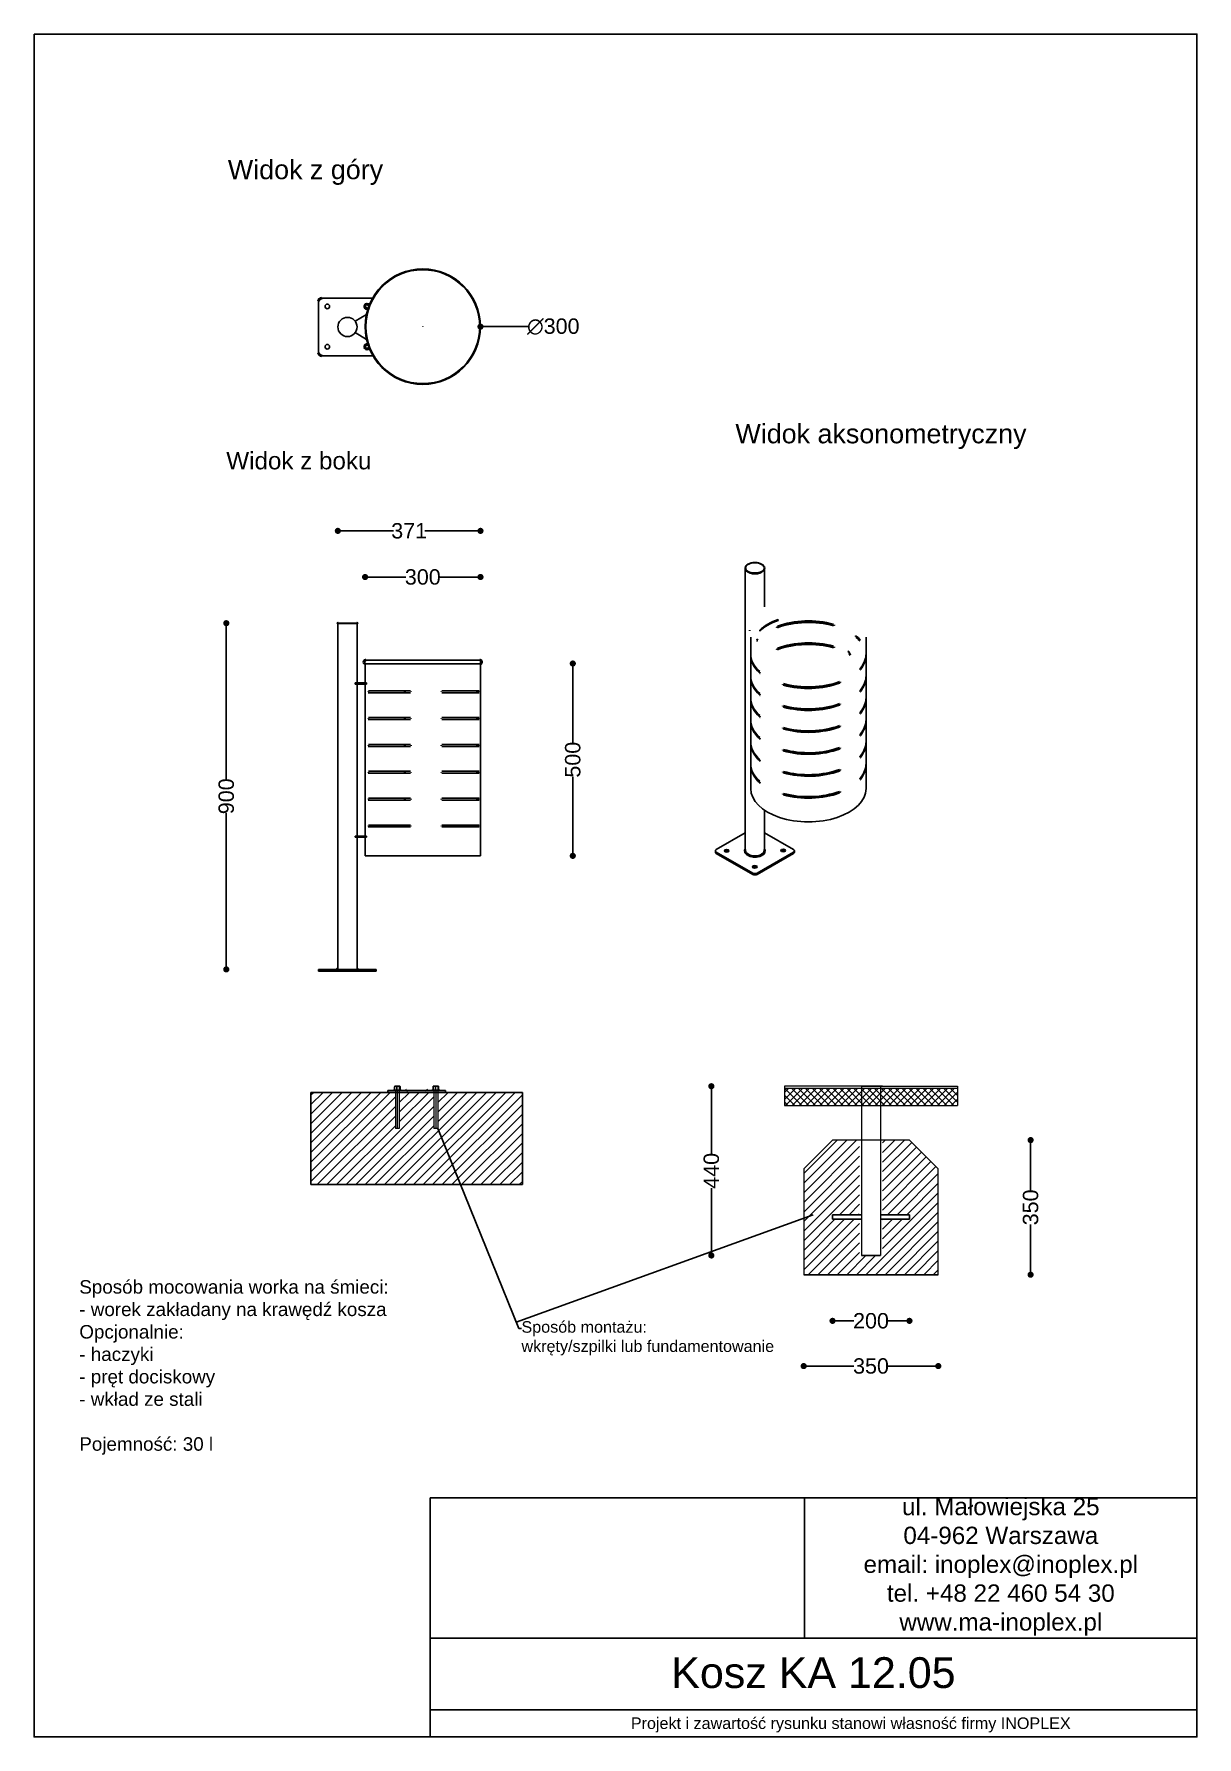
# Model space of a CAD drawing. Header units: millimetres. Extents: x -295 to 2728, y -773 to 3655.
import ezdxf
from ezdxf import colors
from ezdxf.entities.mleader import LeaderData, LeaderLine
from ezdxf.math import Vec2, Vec3

# ---------------------------------------------------------------- set-up
doc = ezdxf.new("R2010")
doc.units = ezdxf.units.MM
doc.header["$LTSCALE"] = 6
for name, color, linetype, lineweight in [('Krawędzie widoczneARTUR', 7, 'Continuous', 50), ('stal', 7, 'Continuous', 20), ('Widoczne krawędzie styczneARTUR', 7, 'Continuous', 35)]:
    doc.layers.add(name, color=color, linetype=linetype, lineweight=lineweight)
doc.styles.get("Standard").update_dxf_attribs({"font": 'arial.ttf'})
doc.dimstyles.get("Standard").update_dxf_attribs({"dimtxt": 0.18, "dimasz": 0.18, "dimexe": 0.18, "dimexo": 0.0625, "dimgap": 0.09, "dimtad": 0, "dimtih": 1, "dimtoh": 1, "dimdec": 4, "dimzin": 0, "dimdsep": 46, "dimtxsty": 'Standard', "dimcen": 0.09, "dimadec": 0, "dimazin": 0, "dimtfac": 1, "dimtdec": 4, "dimtofl": 0, "dimtmove": 0, "dimatfit": 3, "dimfxl": 0, "dimtolj": 1, "dimtzin": 0, "dimarcsym": 0})
picture_1 = doc.add_image_def('image1.png', size_in_pixel=(179, 67))

msp = doc.modelspace()

# ---------------------------------------------------------------- texts
for s, width, gutter_width, heights, insert, char_height, attachment_point in [('Widok z góry', 1167.306, 1, [0], (208.6, 3327.4), 50, 1), ('Widok aksonometryczny', 1167.306, 1, [0], (1528.2, 2640.7), 50, 1), ('Widok z boku', 965.971, 1, [0], (204.6, 2568), 45, 1), ('Sposób mocowania worka na śmieci:\\P- worek zakładany na krawędź kosza\\POpcjonalnie:\\P- haczyki\\P- pręt dociskowy\\P- wkład ze stali\\P\\PPojemność: 30 l', 848.155, 1, [0], (-177.6, 415), 35, 1), ('ul. Małowiejska 25\\P04-962 Warszawa\\Pemail: inoplex@inoplex.pl\\Ptel. +48 22 460 54 30\\Pwww.ma-inoplex.pl', 1019.877, 1, [432.7], (2218.2, -330.3), 45, 5), ('Kosz KA 12.05', 1993.625, 1, [0], (1731, -605.9), 80, 5), ('Projekt i zawartość rysunku stanowi własność firmy INOPLEX ', 1800.088, 12.5, [70.5], (1828.1, -741.4), 30, 5)]:
    msp.add_mtext_dynamic_manual_height_columns(s, width=width, gutter_width=gutter_width, heights=heights, dxfattribs=dict(insert=insert, char_height=char_height, attachment_point=attachment_point))

# ---------------------------------------------------------------- blocks, each defined once
blk = doc.blocks.new('_Dot')
at = {"color": 0, "linetype": 'ByBlock', "lineweight": -2}
blk.add_line((-0.5, 0), (-1, 0), dxfattribs=at)
at = {"color": 0, "linetype": 'ByBlock', "const_width": 0.5}
blk.add_lwpolyline([(-0.25, 0, 1), (0.25, 0, 1)], format="xyb", close=True, dxfattribs=at)
blk = doc.blocks.new('*D7')
at = {"color": 0, "lineweight": -2}
for p, q in [((204.6, 2107), (204.6, 1717.2)), ((204.6, 1239), (204.6, 1628.8))]:
    blk.add_line(p, q, dxfattribs=at)
at = {"layer": 'Defpoints', "color": 0}
for p in [(495.1, 2123), (204.6, 1223), (495.1, 1223)]:
    blk.add_point(p, dxfattribs=at)
at = {"color": 0, "lineweight": -2, "xscale": 16, "yscale": 16, "zscale": 16}
for p, rotation in [((204.6, 2123), 90), ((204.6, 1223), 270)]:
    blk.add_blockref('_Dot', p, dxfattribs=dict(at, rotation=rotation))
at = {"color": 0, "insert": (204.6, 1673), "char_height": 40, "attachment_point": 5, "rotation": 90}
blk.add_mtext('\\A1;900', dxfattribs=at)
blk = doc.blocks.new('*D8')
at = {"color": 0, "lineweight": -2}
for p, q in [((581.4, 2243), (671.2, 2243)), ((849.4, 2243), (759.6, 2243))]:
    blk.add_line(p, q, dxfattribs=at)
at = {"layer": 'Defpoints', "color": 0}
for p in [(865.4, 2243), (565.4, 2017.4), (865.4, 2017.4)]:
    blk.add_point(p, dxfattribs=at)
at = {"color": 0, "lineweight": -2, "xscale": 16, "yscale": 16, "zscale": 16, "rotation": 180}
blk.add_blockref('_Dot', (565.4, 2243), dxfattribs=at)
at = {"color": 0, "lineweight": -2, "xscale": 16, "yscale": 16, "zscale": 16}
blk.add_blockref('_Dot', (865.4, 2243), dxfattribs=at)
at = {"color": 0, "insert": (715.4, 2243), "char_height": 40, "attachment_point": 5}
blk.add_mtext('\\A1;300', dxfattribs=at)
blk = doc.blocks.new('*D9')
at = {"color": 0, "lineweight": -2}
for p, q in [((510.6, 2363), (639.6, 2363)), ((849.4, 2363), (720.4, 2363))]:
    blk.add_line(p, q, dxfattribs=at)
at = {"layer": 'Defpoints', "color": 0}
for p in [(865.4, 2363), (494.6, 2122), (865.4, 2017.4)]:
    blk.add_point(p, dxfattribs=at)
at = {"color": 0, "lineweight": -2, "xscale": 16, "yscale": 16, "zscale": 16, "rotation": 180}
blk.add_blockref('_Dot', (494.6, 2363), dxfattribs=at)
at = {"color": 0, "lineweight": -2, "xscale": 16, "yscale": 16, "zscale": 16}
blk.add_blockref('_Dot', (865.4, 2363), dxfattribs=at)
at = {"color": 0, "insert": (680, 2363), "char_height": 40, "attachment_point": 5}
blk.add_mtext('\\A1;371', dxfattribs=at)
blk = doc.blocks.new('*D10')
at = {"color": 0, "lineweight": -2}
for p, q in [((715.3, 2894), (715.5, 2894)), ((715.4, 2893.9), (715.4, 2894.1)), ((988.8, 2894), (881.4, 2894))]:
    blk.add_line(p, q, dxfattribs=at)
at = {"layer": 'Defpoints', "color": 0}
for p in [(565.4, 2894), (865.4, 2894)]:
    blk.add_point(p, dxfattribs=at)
at = {"color": 0, "lineweight": -2, "xscale": 16, "yscale": 16, "zscale": 16, "rotation": 180}
blk.add_blockref('_Dot', (865.4, 2894), dxfattribs=at)
at = {"color": 0, "insert": (1054.7, 2894), "char_height": 40, "attachment_point": 5}
blk.add_mtext('\\A1;∅300', dxfattribs=at)
blk = doc.blocks.new('*D15')
at = {"color": 0, "lineweight": -2}
for p, q in [((1721.7, 191.7), (1836.5, 191.7)), ((2039.7, 191.7), (1924.9, 191.7))]:
    blk.add_line(p, q, dxfattribs=at)
at = {"layer": 'Defpoints', "color": 0}
for p in [(1705.7, 429.2), (2055.7, 429.2), (2055.7, 191.7)]:
    blk.add_point(p, dxfattribs=at)
at = {"color": 0, "lineweight": -2, "xscale": 16, "yscale": 16, "zscale": 16, "rotation": 180}
blk.add_blockref('_Dot', (1705.7, 191.7), dxfattribs=at)
at = {"color": 0, "lineweight": -2, "xscale": 16, "yscale": 16, "zscale": 16}
blk.add_blockref('_Dot', (2055.7, 191.7), dxfattribs=at)
at = {"color": 0, "lineweight": 15, "insert": (1880.7, 191.7), "char_height": 40, "attachment_point": 5}
blk.add_mtext('\\A1;350', dxfattribs=at)
blk = doc.blocks.new('*D16')
at = {"color": 0, "lineweight": -2}
for p, q in [((2295.7, 763.2), (2295.7, 648.4)), ((2295.7, 445.2), (2295.7, 560))]:
    blk.add_line(p, q, dxfattribs=at)
at = {"layer": 'Defpoints', "color": 0}
for p in [(2295.7, 779.2), (2295.7, 779.2), (2055.7, 429.2)]:
    blk.add_point(p, dxfattribs=at)
at = {"color": 0, "lineweight": -2, "xscale": 16, "yscale": 16, "zscale": 16}
for p, rotation in [((2295.7, 779.2), 90), ((2295.7, 429.2), 270)]:
    blk.add_blockref('_Dot', p, dxfattribs=dict(at, rotation=rotation))
at = {"color": 0, "lineweight": 15, "insert": (2295.7, 604.2), "char_height": 40, "attachment_point": 5, "rotation": 90}
blk.add_mtext('\\A1;350', dxfattribs=at)
blk = doc.blocks.new('*D18')
at = {"color": 0, "lineweight": -2}
for p, q in [((1465.7, 903.2), (1465.7, 744.2)), ((1465.7, 495.2), (1465.7, 654.2))]:
    blk.add_line(p, q, dxfattribs=at)
at = {"layer": 'Defpoints', "color": 0}
for p in [(1905.7, 919.2), (1465.7, 479.2), (1903.2, 479.2)]:
    blk.add_point(p, dxfattribs=at)
at = {"color": 0, "lineweight": -2, "xscale": 16, "yscale": 16, "zscale": 16}
for p, rotation in [((1465.7, 919.2), 90), ((1465.7, 479.2), 270)]:
    blk.add_blockref('_Dot', p, dxfattribs=dict(at, rotation=rotation))
at = {"color": 0, "lineweight": 15, "insert": (1465.7, 699.2), "char_height": 40, "attachment_point": 5, "rotation": 90}
blk.add_mtext('\\A1;440', dxfattribs=at)
blk = doc.blocks.new('*D20')
at = {"color": 0, "lineweight": -2}
for p, q in [((1105.4, 2002.1), (1105.4, 1812.3)), ((1105.4, 1534.1), (1105.4, 1723.9))]:
    blk.add_line(p, q, dxfattribs=at)
at = {"layer": 'Defpoints', "color": 0}
for p in [(715.4, 2018.1), (1105.4, 2018.1), (715.4, 1518.1)]:
    blk.add_point(p, dxfattribs=at)
at = {"color": 0, "lineweight": -2, "xscale": 16, "yscale": 16, "zscale": 16}
for p, rotation in [((1105.4, 2018.1), 90), ((1105.4, 1518.1), 270)]:
    blk.add_blockref('_Dot', p, dxfattribs=dict(at, rotation=rotation))
at = {"color": 0, "insert": (1105.4, 1768.1), "char_height": 40, "attachment_point": 5, "rotation": 90}
blk.add_mtext('\\A1;500', dxfattribs=at)
blk = doc.blocks.new('*D21')
at = {"color": 0, "lineweight": -2}
for p, q in [((1796.7, 309.2), (1836.2, 309.2)), ((1964.7, 309.2), (1925.3, 309.2))]:
    blk.add_line(p, q, dxfattribs=at)
at = {"layer": 'Defpoints', "color": 0}
for p in [(1780.7, 573.2), (1980.7, 573.2), (1980.7, 309.2)]:
    blk.add_point(p, dxfattribs=at)
at = {"color": 0, "lineweight": -2, "xscale": 16, "yscale": 16, "zscale": 16, "rotation": 180}
blk.add_blockref('_Dot', (1780.7, 309.2), dxfattribs=at)
at = {"color": 0, "lineweight": -2, "xscale": 16, "yscale": 16, "zscale": 16}
blk.add_blockref('_Dot', (1980.7, 309.2), dxfattribs=at)
at = {"color": 0, "insert": (1880.7, 309.2), "char_height": 40, "attachment_point": 5}
blk.add_mtext('\\A1;200', dxfattribs=at)

# ---------------------------------------------------------------- dimensions: what is measured, and where the dimension line sits
dim = msp.add_diameter_dim_2p(p1=(565.4, 2894), p2=(865.4, 2894), dimstyle='Standard', override={"dimtxt": 40, "dimasz": 16, "dimtih": 0, "dimtoh": 0, "dimdec": 0, "dimblk": 'Dot', "dimse1": 1, "dimse2": 1, "dimtdec": 0})
dim.commit()
dim.dimension.update_dxf_attribs({"geometry": '*D10', "text_midpoint": (1054.7, 2894), "dimtype": 163})
for base, p1, p2, picture, middle in [((865.4, 2363), (494.6, 2122), (865.4, 2017.4), '*D9', (680, 2363)), ((865.4, 2243), (565.4, 2017.4), (865.4, 2017.4), '*D8', (715.4, 2243)), ((1980.7, 309.2), (1780.7, 573.2), (1980.7, 573.2), '*D21', (1880.7, 309.2))]:
    dim = msp.add_linear_dim(base=base, p1=p1, p2=p2, dimstyle='Standard', override={"dimtxt": 40, "dimasz": 16, "dimtih": 0, "dimtoh": 0, "dimdec": 0, "dimblk": 'Dot', "dimse1": 1, "dimse2": 1, "dimtdec": 0})
    dim.commit()
    dim.dimension.update_dxf_attribs({"geometry": picture, "text_midpoint": middle})
for base, p1, p2, picture, middle in [((204.6, 1223), (495.1, 2123), (495.1, 1223), '*D7', (204.6, 1673)), ((1105.4, 2018.1), (715.4, 1518.1), (715.4, 2018.1), '*D20', (1105.4, 1768.1))]:
    dim = msp.add_linear_dim(base=base, p1=p1, p2=p2, angle=90, dimstyle='Standard', override={"dimtxt": 40, "dimasz": 16, "dimtih": 0, "dimtoh": 0, "dimdec": 0, "dimblk": 'Dot', "dimse1": 1, "dimse2": 1, "dimtdec": 0})
    dim.commit()
    dim.dimension.update_dxf_attribs({"geometry": picture, "text_midpoint": middle})
at = {"lineweight": 15}
for base, p1, p2, picture, middle in [((1465.7, 479.2), (1905.7, 919.2), (1903.2, 479.2), '*D18', (1465.7, 699.2)), ((2295.7, 779.2), (2055.7, 429.2), (2295.7, 779.2), '*D16', (2295.7, 604.2))]:
    dim = msp.add_linear_dim(base=base, p1=p1, p2=p2, angle=90, dimstyle='Standard', override={"dimtxt": 40, "dimasz": 16, "dimtih": 0, "dimtoh": 0, "dimdec": 0, "dimblk": 'Dot', "dimse1": 1, "dimse2": 1, "dimtdec": 0}, dxfattribs=at)
    dim.commit()
    dim.dimension.update_dxf_attribs({"geometry": picture, "text_midpoint": middle})
dim = msp.add_linear_dim(base=(2055.7, 191.7), p1=(1705.7, 429.2), p2=(2055.7, 429.2), dimstyle='Standard', override={"dimtxt": 40, "dimasz": 16, "dimtih": 0, "dimtoh": 0, "dimdec": 0, "dimblk": 'Dot', "dimse1": 1, "dimse2": 1, "dimtdec": 0}, dxfattribs=at)
dim.commit()
dim.dimension.update_dxf_attribs({"geometry": '*D15', "text_midpoint": (1880.7, 191.7)})

# ---------------------------------------------------------------- hatches: boundary and pattern name
h = msp.add_hatch()
h.set_pattern_fill('JIS_WOOD', color=0, scale=25)
h.set_pattern_definition([(45, (365.14, 187.436), (-12.5, 12.5), [])])
h.paths.add_polyline_path([(424.3, 903.3), (424.3, 663.3), (974.3, 663.3), (974.3, 903.3), (774.3, 903.3), (769.3, 903.3), (754.5, 903.3), (754.5, 809.2), (744.2, 809.2), (744.2, 903.3), (654.3, 903.3), (654.3, 809.2), (644.1, 809.2), (644.1, 903.3), (629.3, 903.3), (624.3, 903.3)])
at = {"lineweight": 9}
h = msp.add_hatch(dxfattribs=at)
h.set_pattern_fill('ANSI37', color=256, scale=4)
h.set_pattern_definition([(45, (-233.35, -1237.744), (-8.980256, 8.980256), []), (135, (-233.35, -1237.744), (-8.980256, -8.980256), [])])
h.paths.add_polyline_path([(1855.7, 914.2), (1655.7, 914.2), (1655.7, 869.2), (1855.7, 869.2)])
h.paths.add_polyline_path([(1905.7, 914.2), (1855.7, 914.2), (1855.7, 869.2), (1905.7, 869.2)])
h.paths.add_polyline_path([(2105.7, 914.2), (1905.7, 914.2), (1905.7, 869.2), (2105.7, 869.2)])
h = msp.add_hatch(dxfattribs=at)
h.set_pattern_fill('JIS_WOOD', color=256, scale=25)
h.set_pattern_definition([(45, (-15138.263, -11651.769), (-12.5, 12.5), [])])
h.paths.add_polyline_path([(1850.7, 779.2), (1780.7, 779.2), (1705.7, 704.2), (1705.7, 429.2), (1905.7, 429.2), (2055.7, 429.2), (2055.7, 704.2), (1980.7, 779.2), (1910.7, 779.2), (1910.7, 585.2), (1980.7, 585.2), (1980.7, 573.2), (1910.7, 573.2), (1910.7, 479.2), (1850.7, 479.2), (1850.7, 573.2), (1780.7, 573.2), (1780.7, 585.2), (1850.7, 585.2)])

# ---------------------------------------------------------------- linework, layer by layer
for p, q in [((539.8, 1967.8), (539.8, 1964.8)), ((539.8, 1569.6), (539.8, 1566.6)), ((624.3, 903.3), (424.3, 903.3)), ((424.3, 903.3), (424.3, 663.3)), ((774.3, 903.3), (974.3, 903.3)), ((974.3, 903.3), (974.3, 663.3)), ((424.3, 663.3), (974.3, 663.3)), ((974.3, 663.3), (734.3, 663.3)), ((1730.7, 585.2), (957.9, 306)), ((1855.7, 479.2), (1905.7, 479.2)), ((1705.7, 429.2), (2055.7, 429.2)), ((734.2, -515.4), (734.2, -150.9)), ((928, -150.9), (2728.1, -150.9)), ((2728.1, -150.9), (2728.1, -515.4)), ((734.2, -515.4), (734.2, -772.6)), ((2728.1, -515.4), (928, -515.4)), ((2727.9, -702.1), (734.2, -702.1))]:
    msp.add_line(p, q)
for p, q in [((1855.7, 919.2), (1655.7, 919.2)), ((1655.7, 919.2), (1655.7, 869.2)), ((1655.7, 919.2), (1655.7, 914.2)), ((1655.7, 914.2), (2105.7, 914.2)), ((1910.7, 919.2), (1850.7, 919.2)), ((1905.7, 919.2), (1855.7, 919.2)), ((1855.7, 919.2), (1905.7, 919.2)), ((1855.7, 919.2), (1855.7, 479.2)), ((1905.7, 919.2), (2105.7, 919.2)), ((1905.7, 919.2), (1905.7, 479.2)), ((2105.7, 919.2), (2105.7, 869.2)), ((1655.7, 869.2), (2105.7, 869.2)), ((1705.7, 704.2), (1780.7, 779.2)), ((1980.7, 779.2), (1780.7, 779.2)), ((2055.7, 704.2), (1980.7, 779.2)), ((1705.7, 704.2), (1705.7, 429.2)), ((2055.7, 429.2), (2055.7, 704.2))]:
    msp.add_line(p, q, dxfattribs=at)
msp.add_lwpolyline([(-295.2, 3654.7), (2728.1, 3654.7), (2728.1, -772.6), (-295.2, -772.6)], close=True)
at = {"layer": 'Krawędzie widoczneARTUR', "lineweight": 25}
for p, q in [((452.6, 2968.2), (585.1, 2968.2)), ((444.6, 2826.2), (444.6, 2960.2)), ((539.8, 2908), (568.8, 2925.8)), ((569.2, 2860.4), (539.8, 2878.5)), ((452.6, 2818.2), (586, 2818.2)), ((1553.9, 2266.4), (1553.9, 2266)), ((1553.9, 2266), (1553.9, 1532.5)), ((1603.9, 2266.4), (1603.9, 2266)), ((1603.9, 2266), (1603.9, 2165.2)), ((1639.4, 2132.8), (1639.4, 2130.3)), ((494.6, 2122.5), (494.6, 2122)), ((544.6, 2122), (494.6, 2122)), ((544.6, 2122), (494.6, 2122)), ((494.6, 2122), (494.6, 1224.8)), ((544.1, 2123), (495.1, 2123)), ((544.6, 2122.5), (544.6, 2122)), ((544.6, 2122), (544.6, 1967.8)), ((1567.9, 2086.9), (1567.9, 2043.8)), ((1586.1, 2080.8), (1586.1, 2080)), ((1591.5, 2104.8), (1591.5, 2102.3)), ((1635.4, 2112.9), (1635.4, 2112.1)), ((1785, 2118.7), (1785, 2118.6)), ((1785.2, 2118.1), (1785.2, 2117.2)), ((1840.8, 2089.7), (1840.8, 2088.8)), ((1843.1, 2089.2), (1843.1, 2088.9)), ((1867.9, 2086.9), (1867.9, 2043.8)), ((1567.9, 2039.7), (1567.9, 1986.7)), ((1635.4, 2055.8), (1635.4, 2055)), ((1785, 2061.6), (1785, 2061.5)), ((1785.2, 2061), (1785.2, 2060.2)), ((1867.9, 2039.7), (1867.9, 1986.7)), ((865.4, 2017.4), (565.4, 2017.4)), ((565.4, 2017.4), (565.4, 1967.8)), ((567.4, 2027), (863.4, 2027)), ((865.4, 2017.4), (865.4, 1518.1)), ((1592.8, 1994.5), (1592.8, 1993.7)), ((1852.1, 2003.5), (1852.1, 2002.7)), ((569.2, 1967.8), (539.8, 1967.8)), ((569.2, 1964.8), (539.8, 1964.8)), ((544.6, 1964.8), (544.6, 1569.6)), ((565.4, 1964.8), (565.4, 1569.6)), ((569.2, 1967.8), (569.2, 1964.8)), ((569.2, 1967.8), (569.2, 1964.8)), ((1567.9, 1982.6), (1567.9, 1929.6)), ((1650.9, 1964.9), (1650.9, 1964.1)), ((1800.5, 1970.6), (1800.5, 1970.6)), ((1800.6, 1970.1), (1800.6, 1969.2)), ((1867.9, 1982.6), (1867.9, 1929.6)), ((573.1, 1945.3), (573.1, 1944.3)), ((573.9, 1947.3), (683.1, 1947.3)), ((573.9, 1942.3), (683.1, 1942.3)), ((574.7, 1945.3), (574.7, 1944.3)), ((668, 1945.3), (668, 1944.3)), ((669.7, 1945.3), (669.7, 1944.3)), ((685.4, 1945.3), (685.4, 1944.3)), ((762.9, 1945.3), (762.9, 1944.3)), ((827.7, 1947.3), (765, 1947.3)), ((827.7, 1942.3), (765, 1942.3)), ((827.7, 1947.3), (861.9, 1947.3)), ((827.7, 1942.3), (861.9, 1942.3)), ((856.2, 1945.3), (856.2, 1944.3)), ((860.7, 1945.3), (860.7, 1944.3)), ((862.4, 1945.3), (862.4, 1944.3)), ((1567.9, 1925.6), (1567.9, 1872.6)), ((1592.8, 1937.5), (1592.8, 1936.7)), ((1650.9, 1907.8), (1650.9, 1907)), ((1800.5, 1913.5), (1800.5, 1913.5)), ((1800.6, 1913), (1800.6, 1912.2)), ((1852.1, 1946.4), (1852.1, 1945.6)), ((1867.9, 1925.6), (1867.9, 1872.6)), ((573.1, 1875.5), (573.1, 1874.5)), ((573.9, 1877.5), (683.1, 1877.5)), ((573.9, 1872.5), (683.1, 1872.5)), ((574.7, 1875.5), (574.7, 1874.5)), ((668, 1875.5), (668, 1874.5)), ((669.7, 1875.5), (669.7, 1874.5)), ((685.4, 1875.5), (685.4, 1874.5)), ((762.9, 1875.5), (762.9, 1874.5)), ((827.7, 1877.5), (765, 1877.5)), ((827.7, 1872.5), (765, 1872.5)), ((827.7, 1877.5), (861.9, 1877.5)), ((827.7, 1872.5), (861.9, 1872.5)), ((856.2, 1875.5), (856.2, 1874.5)), ((860.7, 1875.5), (860.7, 1874.5)), ((862.4, 1875.5), (862.4, 1874.5)), ((1567.9, 1868.5), (1567.9, 1815.5)), ((1592.8, 1880.4), (1592.8, 1879.6)), ((1852.1, 1889.4), (1852.1, 1888.6)), ((1867.9, 1868.5), (1867.9, 1815.5)), ((1592.8, 1823.3), (1592.8, 1822.5)), ((1650.9, 1850.7), (1650.9, 1849.9)), ((1800.5, 1856.5), (1800.5, 1856.4)), ((1800.6, 1855.9), (1800.6, 1855.1)), ((1852.1, 1832.3), (1852.1, 1831.5)), ((573.1, 1805.7), (573.1, 1804.7)), ((573.9, 1807.7), (683.1, 1807.7)), ((573.9, 1802.7), (683.1, 1802.7)), ((574.7, 1805.7), (574.7, 1804.7)), ((668, 1805.7), (668, 1804.7)), ((669.7, 1805.7), (669.7, 1804.7)), ((685.4, 1805.7), (685.4, 1804.7)), ((762.9, 1805.7), (762.9, 1804.7)), ((827.7, 1807.7), (765, 1807.7)), ((827.7, 1802.7), (765, 1802.7)), ((827.7, 1807.7), (861.9, 1807.7)), ((827.7, 1802.7), (861.9, 1802.7)), ((856.2, 1805.7), (856.2, 1804.7)), ((860.7, 1805.7), (860.7, 1804.7)), ((862.4, 1805.7), (862.4, 1804.7)), ((1567.9, 1811.4), (1567.9, 1758.4)), ((1650.9, 1793.7), (1650.9, 1792.9)), ((1800.5, 1799.4), (1800.5, 1799.4)), ((1800.6, 1798.9), (1800.6, 1798)), ((1852.1, 1775.2), (1852.1, 1774.4)), ((1867.9, 1811.4), (1867.9, 1758.4)), ((573.1, 1735.9), (573.1, 1734.9)), ((573.9, 1737.9), (683.1, 1737.9)), ((573.9, 1732.9), (683.1, 1732.9)), ((574.7, 1735.9), (574.7, 1734.9)), ((668, 1735.9), (668, 1734.9)), ((669.7, 1735.9), (669.7, 1734.9)), ((685.4, 1735.9), (685.4, 1734.9)), ((762.9, 1735.9), (762.9, 1734.9)), ((827.7, 1737.9), (765, 1737.9)), ((827.7, 1732.9), (765, 1732.9)), ((827.7, 1737.9), (861.9, 1737.9)), ((827.7, 1732.9), (861.9, 1732.9)), ((856.2, 1735.9), (856.2, 1734.9)), ((860.7, 1735.9), (860.7, 1734.9)), ((862.4, 1735.9), (862.4, 1734.9)), ((1567.9, 1754.4), (1567.9, 1692.9)), ((1592.8, 1766.3), (1592.8, 1765.5)), ((1650.9, 1736.6), (1650.9, 1735.8)), ((1800.5, 1742.3), (1800.5, 1742.3)), ((1800.6, 1741.8), (1800.6, 1741)), ((1867.9, 1754.4), (1867.9, 1692.9)), ((1592.8, 1709.2), (1592.8, 1708.4)), ((1800.5, 1685.3), (1800.5, 1685.2)), ((1800.6, 1684.7), (1800.6, 1683.9)), ((1852.1, 1718.2), (1852.1, 1717.4)), ((573.1, 1666.1), (573.1, 1665.1)), ((573.9, 1668.1), (683.1, 1668.1)), ((573.9, 1663.1), (683.1, 1663.1)), ((574.7, 1666.1), (574.7, 1665.1)), ((668, 1666.1), (668, 1665.1)), ((669.7, 1666.1), (669.7, 1665.1)), ((685.4, 1666.1), (685.4, 1665.1)), ((762.9, 1666.1), (762.9, 1665.1)), ((827.7, 1668.1), (765, 1668.1)), ((827.7, 1663.1), (765, 1663.1)), ((827.7, 1668.1), (861.9, 1668.1)), ((827.7, 1663.1), (861.9, 1663.1)), ((856.2, 1666.1), (856.2, 1665.1)), ((860.7, 1666.1), (860.7, 1665.1)), ((862.4, 1666.1), (862.4, 1665.1)), ((1650.9, 1679.5), (1650.9, 1678.7)), ((573.1, 1596.3), (573.1, 1595.3)), ((573.9, 1598.3), (683.1, 1598.3)), ((574.7, 1596.3), (574.7, 1595.3)), ((668, 1596.3), (668, 1595.3)), ((669.7, 1596.3), (669.7, 1595.3)), ((685.4, 1596.3), (685.4, 1595.3)), ((762.9, 1596.3), (762.9, 1595.3)), ((827.7, 1598.3), (765, 1598.3)), ((827.7, 1598.3), (861.9, 1598.3)), ((856.2, 1596.3), (856.2, 1595.3)), ((860.7, 1596.3), (860.7, 1595.3)), ((862.4, 1596.3), (862.4, 1595.3)), ((1603.9, 1636.8), (1603.9, 1532.5)), ((569.2, 1569.6), (539.8, 1569.6)), ((569.2, 1566.6), (539.8, 1566.6)), ((544.6, 1566.6), (544.6, 1224.8)), ((565.4, 1566.6), (565.4, 1518.1)), ((569.2, 1569.6), (569.2, 1566.6)), ((573.9, 1593.3), (683.1, 1593.3)), ((827.7, 1593.3), (765, 1593.3)), ((827.7, 1593.3), (861.9, 1593.3)), ((1478.5, 1534.3), (1553.9, 1577.7)), ((1603.9, 1577.7), (1679.3, 1534.3)), ((865.4, 1518.1), (565.4, 1518.1)), ((1476.2, 1531), (1476.2, 1527.7)), ((1478.5, 1527.8), (1573.3, 1473.2)), ((1478.5, 1524.5), (1573.3, 1469.9)), ((1584.6, 1473.2), (1679.3, 1527.8)), ((1584.6, 1469.9), (1679.3, 1524.5)), ((1681.7, 1531), (1681.7, 1527.7)), ((444.6, 1219), (444.6, 1223)), ((444.6, 1223), (452.6, 1223)), ((444.6, 1218), (444.6, 1223)), ((449.6, 1218), (444.6, 1218)), ((449.6, 1218), (589.6, 1218)), ((452.6, 1223), (586.6, 1223)), ((586.6, 1223), (594.6, 1223)), ((594.6, 1218), (589.6, 1218)), ((594.6, 1219), (594.6, 1223)), ((594.6, 1218), (594.6, 1223)), ((624.3, 904.3), (624.3, 908.3)), ((624.3, 908.3), (632.3, 908.3)), ((624.3, 903.3), (624.3, 908.3)), ((629.3, 903.3), (624.3, 903.3)), ((629.3, 903.3), (769.3, 903.3)), ((632.3, 908.3), (766.3, 908.3)), ((659.3, 909.2), (639.2, 909.2)), ((639.2, 909.2), (639.2, 908.3)), ((642.3, 910), (642.3, 917)), ((643.6, 919.5), (643, 919.5)), ((655.5, 919.5), (643.6, 919.5)), ((648.2, 910), (648.2, 917)), ((655.2, 910), (655.2, 917)), ((656.3, 910), (656.3, 917)), ((659.3, 909.2), (659.3, 908.3)), ((759.5, 909.2), (739.3, 909.2)), ((739.3, 909.2), (739.3, 908.3)), ((742.4, 910), (742.4, 917)), ((743.7, 919.5), (743.2, 919.5)), ((755.7, 919.5), (743.7, 919.5)), ((748.3, 910), (748.3, 917)), ((755.3, 910), (755.3, 917)), ((756.4, 910), (756.4, 917)), ((759.5, 909.2), (759.5, 908.3)), ((766.3, 908.3), (774.3, 908.3)), ((774.3, 903.3), (769.3, 903.3)), ((774.3, 904.3), (774.3, 908.3)), ((774.3, 903.3), (774.3, 908.3)), ((1780.7, 585.2), (1780.7, 573.2)), ((1855.7, 585.2), (1780.7, 585.2)), ((1980.7, 585.2), (1905.7, 585.2)), ((1980.7, 573.2), (1980.7, 585.2)), ((1855.7, 573.2), (1780.7, 573.2)), ((1980.7, 573.2), (1905.7, 573.2))]:
    msp.add_line(p, q, dxfattribs=at)
at = {"layer": 'Krawędzie widoczneARTUR', "lineweight": 25, "flags": 128}
for points in [[(1553.9, 2266.4), (1554, 2267.1)], [(1586.1, 2080.8), (1586.1, 2080.9)], [(1635.4, 2112.8), (1635.5, 2112.8)], [(1635.4, 2112.1), (1635.4, 2112)], [(1637.4, 2115.3), (1637.2, 2115.2)], [(1783, 2117.5), (1783.1, 2117.5)], [(1783.1, 2116.2), (1783.2, 2116.2)], [(1785.2, 2118.1), (1785.1, 2118.2)], [(1840.8, 2089.7), (1840.8, 2089.8)], [(1842.1, 2086.1), (1842, 2086.2)], [(1844.4, 2086.2), (1844.3, 2086.2)], [(1582.8, 2077.1), (1582.8, 2077.2)], [(1585.1, 2077.2), (1585.1, 2077.3)], [(1635.4, 2055.8), (1635.5, 2055.7)], [(1635.4, 2055), (1635.4, 2054.9)], [(1637.4, 2058.2), (1637.2, 2058.1)], [(1783, 2060.5), (1783.1, 2060.4)], [(1783.1, 2059.1), (1783.2, 2059.1)], [(1785.2, 2061), (1785.1, 2061.1)], [(1822.2, 2050.1), (1823.4, 2050.9)], [(1825.1, 2040.2), (1823.8, 2039.5)], [(1591.5, 1997.3), (1591.6, 1997.2)], [(1592.8, 1993.7), (1592.8, 1993.6)], [(1852.1, 2002.7), (1852.1, 2002.6)], [(1853.1, 2006.3), (1853.1, 2006.3)], [(1650.9, 1964.8), (1650.9, 1964.7)], [(1650.9, 1964.1), (1650.9, 1963.9)], [(1652.9, 1965.9), (1652.8, 1966)], [(1798.5, 1968.2), (1798.6, 1968.2)], [(1798.7, 1966.9), (1798.8, 1966.9)], [(1800.6, 1970.1), (1800.6, 1970.2)], [(1853.1, 1949.3), (1853.1, 1949.2)], [(573.1, 1945.3), (573.1, 1945.4)], [(573.9, 1942.3), (573.8, 1942.3)], [(574.7, 1945.3), (574.7, 1945.4)], [(575.4, 1942.3), (575.4, 1942.3)], [(665.8, 1942.3), (665.9, 1942.3)], [(667.5, 1942.3), (667.7, 1942.3)], [(668, 1945.3), (668, 1945.4)], [(669.7, 1945.3), (669.7, 1945.4)], [(683.1, 1947.3), (683.2, 1947.3)], [(685.4, 1944.3), (685.4, 1944.2)], [(762.9, 1944.3), (762.9, 1944.2)], [(765, 1947.3), (764.9, 1947.3)], [(855.5, 1947.3), (855.5, 1947.3)], [(856.2, 1944.3), (856.2, 1944.2)], [(860.2, 1942.3), (860.2, 1942.3)], [(860.7, 1945.3), (860.7, 1945.4)], [(861.9, 1942.3), (861.9, 1942.3)], [(862.4, 1945.3), (862.4, 1945.4)], [(1591.5, 1940.2), (1591.6, 1940.1)], [(1592.8, 1936.7), (1592.8, 1936.5)], [(1650.9, 1907.7), (1650.9, 1907.6)], [(1650.9, 1907), (1650.9, 1906.9)], [(1652.9, 1908.9), (1652.8, 1908.9)], [(1798.5, 1911.1), (1798.6, 1911.2)], [(1798.7, 1909.8), (1798.8, 1909.9)], [(1800.6, 1913), (1800.6, 1913.1)], [(1852.1, 1945.6), (1852.1, 1945.5)], [(573.1, 1875.5), (573.1, 1875.6)], [(573.9, 1872.5), (573.8, 1872.5)], [(574.7, 1875.5), (574.7, 1875.6)], [(575.4, 1872.5), (575.4, 1872.5)], [(665.8, 1872.5), (665.9, 1872.5)], [(667.5, 1872.5), (667.7, 1872.5)], [(668, 1875.5), (668, 1875.6)], [(669.7, 1875.5), (669.7, 1875.6)], [(683.1, 1877.5), (683.2, 1877.5)], [(685.4, 1874.5), (685.4, 1874.4)], [(762.9, 1874.5), (762.9, 1874.4)], [(765, 1877.5), (764.9, 1877.5)], [(855.5, 1877.5), (855.5, 1877.5)], [(856.2, 1874.5), (856.2, 1874.4)], [(860.2, 1872.5), (860.2, 1872.5)], [(860.7, 1875.5), (860.7, 1875.6)], [(861.9, 1872.5), (861.9, 1872.5)], [(862.4, 1875.5), (862.4, 1875.6)], [(1591.5, 1883.2), (1591.6, 1883.1)], [(1592.8, 1879.6), (1592.8, 1879.5)], [(1852.1, 1888.6), (1852.1, 1888.5)], [(1853.1, 1892.2), (1853.1, 1892.1)], [(1591.5, 1826.1), (1591.6, 1826)], [(1592.8, 1822.5), (1592.8, 1822.4)], [(1650.9, 1850.6), (1650.9, 1850.5)], [(1650.9, 1849.9), (1650.9, 1849.8)], [(1652.9, 1851.8), (1652.8, 1851.8)], [(1798.5, 1854.1), (1798.6, 1854.1)], [(1798.7, 1852.7), (1798.8, 1852.8)], [(1800.6, 1855.9), (1800.6, 1856)], [(1852.1, 1831.5), (1852.1, 1831.4)], [(1853.1, 1835.1), (1853.1, 1835.1)], [(573.1, 1805.7), (573.1, 1805.8)], [(573.9, 1802.7), (573.8, 1802.7)], [(574.7, 1805.7), (574.7, 1805.8)], [(575.4, 1802.7), (575.4, 1802.7)], [(665.8, 1802.7), (665.9, 1802.7)], [(667.5, 1802.7), (667.7, 1802.7)], [(668, 1805.7), (668, 1805.8)], [(669.7, 1805.7), (669.7, 1805.8)], [(683.1, 1807.7), (683.2, 1807.7)], [(685.4, 1804.7), (685.4, 1804.6)], [(762.9, 1804.7), (762.9, 1804.6)], [(765, 1807.7), (764.9, 1807.7)], [(855.5, 1807.7), (855.5, 1807.7)], [(856.2, 1804.7), (856.2, 1804.6)], [(860.2, 1802.7), (860.2, 1802.7)], [(860.7, 1805.7), (860.7, 1805.8)], [(861.9, 1802.7), (861.9, 1802.7)], [(862.4, 1805.7), (862.4, 1805.8)], [(1650.9, 1793.6), (1650.9, 1793.5)], [(1650.9, 1792.9), (1650.9, 1792.7)], [(1652.9, 1794.7), (1652.8, 1794.8)], [(1798.5, 1797), (1798.6, 1797)], [(1798.7, 1795.7), (1798.8, 1795.7)], [(1800.6, 1798.9), (1800.6, 1799)], [(1852.1, 1774.4), (1852.1, 1774.3)], [(1853.1, 1778.1), (1853.1, 1778)], [(573.1, 1735.9), (573.1, 1736)], [(573.9, 1732.9), (573.8, 1732.9)], [(574.7, 1735.9), (574.7, 1736)], [(575.4, 1732.9), (575.4, 1732.9)], [(665.8, 1732.9), (665.9, 1732.9)], [(667.5, 1732.9), (667.7, 1732.9)], [(668, 1735.9), (668, 1736)], [(669.7, 1735.9), (669.7, 1736)], [(683.1, 1737.9), (683.2, 1737.9)], [(685.4, 1734.9), (685.4, 1734.8)], [(762.9, 1734.9), (762.9, 1734.8)], [(765, 1737.9), (764.9, 1737.9)], [(855.5, 1737.9), (855.5, 1737.9)], [(856.2, 1734.9), (856.2, 1734.8)], [(860.2, 1732.9), (860.2, 1732.9)], [(860.7, 1735.9), (860.7, 1736)], [(861.9, 1732.9), (861.9, 1732.9)], [(862.4, 1735.9), (862.4, 1736)], [(1591.5, 1769), (1591.6, 1769)], [(1592.8, 1765.5), (1592.8, 1765.4)], [(1650.9, 1736.5), (1650.9, 1736.4)], [(1650.9, 1735.8), (1650.9, 1735.7)], [(1652.9, 1737.7), (1652.8, 1737.7)], [(1798.5, 1739.9), (1798.6, 1740)], [(1798.7, 1738.6), (1798.8, 1738.7)], [(1800.6, 1741.8), (1800.6, 1741.9)], [(1591.5, 1712), (1591.6, 1711.9)], [(1592.8, 1708.4), (1592.8, 1708.3)], [(1798.5, 1682.9), (1798.6, 1682.9)], [(1800.6, 1684.7), (1800.6, 1684.8)], [(1852.1, 1717.4), (1852.1, 1717.3)], [(1853.1, 1721), (1853.1, 1720.9)], [(573.1, 1666.1), (573.1, 1666.2)], [(573.9, 1663.1), (573.8, 1663.1)], [(574.7, 1666.1), (574.7, 1666.2)], [(575.4, 1663.1), (575.4, 1663.1)], [(665.8, 1663.1), (665.9, 1663.1)], [(667.5, 1663.1), (667.7, 1663.1)], [(668, 1666.1), (668, 1666.2)], [(669.7, 1666.1), (669.7, 1666.2)], [(683.1, 1668.1), (683.2, 1668.1)], [(685.4, 1665.1), (685.4, 1665)], [(762.9, 1665.1), (762.9, 1665)], [(765, 1668.1), (764.9, 1668.1)], [(855.5, 1668.1), (855.5, 1668.1)], [(856.2, 1665.1), (856.2, 1665)], [(860.2, 1663.1), (860.2, 1663.1)], [(860.7, 1666.1), (860.7, 1666.2)], [(861.9, 1663.1), (861.9, 1663.1)], [(862.4, 1666.1), (862.4, 1666.2)], [(1650.9, 1679.4), (1650.9, 1679.3)], [(1650.9, 1678.7), (1650.9, 1678.6)], [(1652.9, 1680.6), (1652.8, 1680.6)], [(1798.7, 1681.6), (1798.8, 1681.6)], [(573.1, 1596.3), (573.1, 1596.4)], [(574.7, 1596.3), (574.7, 1596.4)], [(668, 1596.3), (668, 1596.4)], [(669.7, 1596.3), (669.7, 1596.4)], [(683.1, 1598.3), (683.2, 1598.3)], [(685.4, 1595.3), (685.4, 1595.2)], [(762.9, 1595.3), (762.9, 1595.2)], [(765, 1598.3), (764.9, 1598.3)], [(855.5, 1598.3), (855.5, 1598.3)], [(856.2, 1595.3), (856.2, 1595.2)], [(860.7, 1596.3), (860.7, 1596.4)], [(862.4, 1596.3), (862.4, 1596.4)], [(573.9, 1593.3), (573.8, 1593.3)], [(575.4, 1593.3), (575.4, 1593.3)], [(665.8, 1593.3), (665.9, 1593.3)], [(667.5, 1593.3), (667.7, 1593.3)], [(860.2, 1593.3), (860.2, 1593.3)], [(861.9, 1593.3), (861.9, 1593.3)], [(642.3, 917), (642.3, 917.1), (642.3, 917.3), (642.3, 917.4), (642.3, 917.5), (642.3, 917.7), (642.3, 917.8), (642.3, 917.9), (642.4, 918.1), (642.4, 918.2), (642.4, 918.3), (642.4, 918.4), (642.4, 918.5), (642.4, 918.6), (642.5, 918.7), (642.5, 918.7), (642.5, 918.8), (642.5, 918.9), (642.5, 918.9), (642.6, 919), (642.6, 919), (642.6, 919.1), (642.6, 919.1), (642.7, 919.1), (642.7, 919.2)], [(642.5, 917.6), (642.5, 917.6), (642.5, 917.6), (642.5, 917.5), (642.4, 917.5), (642.4, 917.5), (642.4, 917.4), (642.4, 917.4), (642.4, 917.4), (642.4, 917.4), (642.4, 917.3), (642.4, 917.3), (642.4, 917.3), (642.4, 917.3), (642.3, 917.2), (642.3, 917.2), (642.3, 917.2), (642.3, 917.2), (642.3, 917.1), (642.3, 917.1), (642.3, 917.1), (642.3, 917), (642.3, 917), (642.3, 917), (642.3, 917)], [(642.3, 910), (642.3, 910), (642.3, 909.9), (642.3, 909.9), (642.3, 909.9), (642.3, 909.8), (642.3, 909.8), (642.3, 909.8), (642.3, 909.7), (642.3, 909.7), (642.3, 909.7), (642.3, 909.6), (642.3, 909.6), (642.3, 909.6), (642.3, 909.5), (642.3, 909.5), (642.3, 909.5), (642.3, 909.4), (642.4, 909.4), (642.4, 909.4), (642.4, 909.4), (642.4, 909.3), (642.4, 909.3), (642.4, 909.3), (642.4, 909.2)], [(642.5, 917.6), (642.6, 917.9), (642.8, 918.1), (643, 918.4), (643.2, 918.6), (643.4, 918.7), (643.6, 918.9), (643.9, 919), (644.1, 919.1), (644.4, 919.2), (644.6, 919.2), (644.9, 919.2), (645.1, 919.2), (645.4, 919.2), (645.6, 919.2), (645.9, 919.2), (646.2, 919.1), (646.4, 919.1), (646.7, 919), (646.9, 918.8), (647.2, 918.6), (647.5, 918.3), (647.8, 917.9), (648, 917.5), (648.2, 917)], [(642.7, 919.2), (642.8, 919.3), (643, 919.5)], [(655.2, 917), (655, 917.3), (654.9, 917.7), (654.7, 918), (654.4, 918.3), (654.1, 918.5), (653.8, 918.7), (653.5, 918.9), (653.2, 919), (652.8, 919.1), (652.4, 919.2), (652.1, 919.2), (651.7, 919.2), (651.3, 919.2), (651, 919.2), (650.6, 919.1), (650.2, 919), (649.9, 918.9), (649.5, 918.8), (649.2, 918.5), (648.9, 918.3), (648.7, 918), (648.5, 917.7), (648.3, 917.3), (648.2, 917)], [(648.2, 910), (648.2, 910), (648.2, 909.9), (648.2, 909.9), (648.2, 909.9), (648.2, 909.8), (648.2, 909.8), (648.2, 909.8), (648.2, 909.7), (648.2, 909.7), (648.2, 909.7), (648.2, 909.6), (648.2, 909.6), (648.2, 909.6), (648.2, 909.5), (648.2, 909.5), (648.2, 909.5), (648.2, 909.4), (648.2, 909.4), (648.2, 909.4), (648.2, 909.4), (648.2, 909.3), (648.2, 909.3), (648.2, 909.3), (648.2, 909.2)], [(655.2, 910), (655.2, 910), (655.2, 909.9), (655.2, 909.9), (655.2, 909.9), (655.2, 909.8), (655.2, 909.8), (655.2, 909.8), (655.2, 909.7), (655.2, 909.7), (655.2, 909.7), (655.1, 909.6), (655.1, 909.6), (655.1, 909.6), (655.1, 909.5), (655.1, 909.5), (655.1, 909.5), (655.1, 909.4), (655.1, 909.4), (655.1, 909.4), (655.1, 909.4), (655.1, 909.3), (655.1, 909.3), (655.1, 909.3), (655, 909.2)], [(656.3, 917), (656.3, 917.3), (656.2, 917.7), (656.2, 918), (656.2, 918.3), (656.1, 918.5), (656.1, 918.7), (656, 918.9), (656, 919), (655.9, 919.1), (655.8, 919.2), (655.8, 919.2), (655.7, 919.2), (655.7, 919.2), (655.6, 919.2), (655.6, 919.1), (655.5, 919), (655.4, 918.9), (655.4, 918.7), (655.3, 918.5), (655.3, 918.3), (655.3, 918), (655.2, 917.7), (655.2, 917.3), (655.2, 917)], [(655.5, 919.5), (655.7, 919.3), (655.9, 919.2)], [(656.3, 910), (656.3, 910), (656.3, 909.9), (656.3, 909.9), (656.3, 909.9), (656.3, 909.8), (656.3, 909.8), (656.3, 909.8), (656.3, 909.7), (656.3, 909.7), (656.2, 909.7), (656.2, 909.6), (656.2, 909.6), (656.2, 909.6), (656.2, 909.5), (656.2, 909.5), (656.2, 909.5), (656.2, 909.4), (656.2, 909.4), (656.2, 909.4), (656.2, 909.4), (656.2, 909.3), (656.1, 909.3), (656.1, 909.3), (656.1, 909.2)], [(742.4, 917), (742.4, 917.1), (742.4, 917.3), (742.4, 917.4), (742.5, 917.5), (742.5, 917.7), (742.5, 917.8), (742.5, 917.9), (742.5, 918.1), (742.5, 918.2), (742.5, 918.3), (742.6, 918.4), (742.6, 918.5), (742.6, 918.6), (742.6, 918.7), (742.6, 918.7), (742.7, 918.8), (742.7, 918.9), (742.7, 918.9), (742.7, 919), (742.7, 919), (742.8, 919.1), (742.8, 919.1), (742.8, 919.1), (742.8, 919.2)], [(742.6, 917.6), (742.6, 917.6), (742.6, 917.6), (742.6, 917.5), (742.6, 917.5), (742.6, 917.5), (742.6, 917.4), (742.6, 917.4), (742.6, 917.4), (742.6, 917.4), (742.5, 917.3), (742.5, 917.3), (742.5, 917.3), (742.5, 917.3), (742.5, 917.2), (742.5, 917.2), (742.5, 917.2), (742.5, 917.2), (742.5, 917.1), (742.5, 917.1), (742.5, 917.1), (742.4, 917), (742.4, 917), (742.4, 917), (742.4, 917)], [(742.4, 910), (742.4, 910), (742.4, 909.9), (742.4, 909.9), (742.4, 909.9), (742.4, 909.8), (742.4, 909.8), (742.4, 909.8), (742.4, 909.7), (742.4, 909.7), (742.4, 909.7), (742.5, 909.6), (742.5, 909.6), (742.5, 909.6), (742.5, 909.5), (742.5, 909.5), (742.5, 909.5), (742.5, 909.4), (742.5, 909.4), (742.5, 909.4), (742.5, 909.4), (742.5, 909.3), (742.6, 909.3), (742.6, 909.3), (742.6, 909.2)], [(742.6, 917.6), (742.8, 917.9), (742.9, 918.1), (743.1, 918.4), (743.3, 918.6), (743.5, 918.7), (743.8, 918.9), (744, 919), (744.3, 919.1), (744.5, 919.2), (744.8, 919.2), (745, 919.2), (745.3, 919.2), (745.5, 919.2), (745.8, 919.2), (746.1, 919.2), (746.3, 919.1), (746.6, 919.1), (746.8, 919), (747.1, 918.8), (747.3, 918.6), (747.7, 918.3), (747.9, 917.9), (748.2, 917.5), (748.3, 917)], [(742.8, 919.2), (743, 919.3), (743.2, 919.5)], [(755.3, 917), (755.2, 917.3), (755, 917.7), (754.8, 918), (754.6, 918.3), (754.3, 918.5), (754, 918.7), (753.7, 918.9), (753.3, 919), (752.9, 919.1), (752.6, 919.2), (752.2, 919.2), (751.9, 919.2), (751.5, 919.2), (751.1, 919.2), (750.7, 919.1), (750.4, 919), (750, 918.9), (749.7, 918.8), (749.4, 918.5), (749.1, 918.3), (748.9, 918), (748.6, 917.7), (748.5, 917.3), (748.3, 917)], [(748.3, 910), (748.3, 910), (748.3, 909.9), (748.3, 909.9), (748.3, 909.9), (748.3, 909.8), (748.3, 909.8), (748.3, 909.8), (748.3, 909.7), (748.3, 909.7), (748.3, 909.7), (748.3, 909.6), (748.3, 909.6), (748.3, 909.6), (748.3, 909.5), (748.3, 909.5), (748.3, 909.5), (748.3, 909.4), (748.3, 909.4), (748.3, 909.4), (748.3, 909.4), (748.3, 909.3), (748.3, 909.3), (748.3, 909.3), (748.4, 909.2)], [(755.3, 910), (755.3, 910), (755.3, 909.9), (755.3, 909.9), (755.3, 909.9), (755.3, 909.8), (755.3, 909.8), (755.3, 909.8), (755.3, 909.7), (755.3, 909.7), (755.3, 909.7), (755.3, 909.6), (755.3, 909.6), (755.3, 909.6), (755.3, 909.5), (755.3, 909.5), (755.3, 909.5), (755.3, 909.4), (755.3, 909.4), (755.2, 909.4), (755.2, 909.4), (755.2, 909.3), (755.2, 909.3), (755.2, 909.3), (755.2, 909.2)], [(756.4, 917), (756.4, 917.3), (756.4, 917.7), (756.3, 918), (756.3, 918.3), (756.3, 918.5), (756.2, 918.7), (756.2, 918.9), (756.1, 919), (756.1, 919.1), (756, 919.2), (755.9, 919.2), (755.9, 919.2), (755.8, 919.2), (755.8, 919.2), (755.7, 919.1), (755.7, 919), (755.6, 918.9), (755.5, 918.7), (755.5, 918.5), (755.5, 918.3), (755.4, 918), (755.4, 917.7), (755.4, 917.3), (755.3, 917)], [(755.7, 919.5), (755.9, 919.3), (756, 919.2)], [(756.4, 910), (756.4, 910), (756.4, 909.9), (756.4, 909.9), (756.4, 909.9), (756.4, 909.8), (756.4, 909.8), (756.4, 909.8), (756.4, 909.7), (756.4, 909.7), (756.4, 909.7), (756.4, 909.6), (756.4, 909.6), (756.4, 909.6), (756.4, 909.5), (756.4, 909.5), (756.4, 909.5), (756.4, 909.4), (756.3, 909.4), (756.3, 909.4), (756.3, 909.4), (756.3, 909.3), (756.3, 909.3), (756.3, 909.3), (756.3, 909.2)]]:
    msp.add_lwpolyline(points, dxfattribs=at)
at = {"layer": 'Krawędzie widoczneARTUR', "lineweight": 25}
for centre, radius in [((715.4, 2894), 150), ((715.4, 2894), 148), ((467.2, 2946.6), 6), ((519.6, 2893.2), 25), ((467.2, 2841.8), 6)]:
    msp.add_circle(centre, radius, dxfattribs=at)
at = {"layer": 'Krawędzie widoczneARTUR'}
for centre, radius, start, end in [((452.6, 2960.2), 8, 90, 180), ((570.4, 2946.6), 6, 24.2805, 295.841), ((570.4, 2841.8), 6, 65.8013, 333.7975), ((452.6, 2826.2), 8, 180, 270), ((495.1, 2122.5), 0.5, 90, 180), ((544.1, 2122.5), 0.5, 0, 90), ((567.4, 2022), 5, 90, 180), ((567.4, 2022), 5, 180, 246.4335), ((863.4, 2022), 5, 0, 90), ((863.4, 2022), 5, 293.5665, 0), ((492.8, 1224.8), 1.8, 270, 0), ((546.4, 1224.8), 1.8, 180, 270), ((672.5, 910.1), 1.8, 270, 0), ((726.1, 910.1), 1.8, 180, 270)]:
    msp.add_arc(centre, radius, start, end, dxfattribs=at)
at = {"layer": 'Krawędzie widoczneARTUR', "lineweight": 25}
for centre, major_axis, start_param, end_param in [((1578.9, 2266), (-25, 0), 0, 3.141593), ((1578.9, 2266), (-25, 0), 0, 3.141593), ((1717.9, 2060.5), (-148, 0), 5.271433, 5.73715), ((1717.9, 2058.1), (-148, 0), 5.271433, 5.73715), ((1717.9, 2039.7), (150, 0), 1.122531, 2.139071), ((1717.9, 2043.8), (148, 0), 1.114987, 2.146616), ((1717.9, 2039.7), (148, 0), 1.114987, 2.146616), ((1717.9, 2043.8), (148, 0), 2.685784, 2.719867), ((1717.9, 2043.8), (-148, 0), 3.563321, 3.717412), ((1717.9, 2039.7), (-148, 0), 3.587049, 3.717412), ((1717.9, 2039.7), (-150, 0), 3.599633, 3.709868), ((1717.9, 2039.7), (-150, 0), 6.259522, 6.85146), ((1717.9, 2043.8), (-150, 0), 0, 0.568275), ((1717.9, 2039.7), (148, 0), 2.685784, 2.696164), ((1717.9, 1982.6), (150, 0), 1.122531, 2.139071), ((1717.9, 1986.7), (148, 0), 1.114987, 2.146616), ((1717.9, 1982.6), (148, 0), 1.114987, 2.146616), ((1717.9, 2043.8), (150, 0), 5.83492, 6.283185), ((1717.9, 2039.7), (150, 0), 5.83492, 6.306849), ((1717.9, 2039.7), (-148, 0), 0.262684, 0.56281), ((1717.9, 1986.7), (-148, 0), 5.963298, 5.967153), ((1717.9, 1982.6), (-150, 0), 5.921365, 5.925226), ((1717.9, 1982.6), (-148, 0), 5.936482, 5.941815), ((1717.9, 2039.7), (148, 0), 5.84752, 6.020501), ((1717.9, 1982.6), (148, 0), 0.341371, 0.346704), ((1717.9, 1982.6), (150, 0), 0.357959, 0.36182), ((1717.9, 1986.7), (148, 0), 0.316032, 0.319888), ((1717.9, 1982.6), (-150, 0), 6.259522, 6.85146), ((1717.9, 1986.7), (-150, 0), 0, 0.568275), ((1717.9, 1982.6), (-148, 0), 0.262684, 0.56281), ((1717.9, 1929.6), (-148, 0), 5.963298, 5.967153), ((1717.9, 1925.6), (-150, 0), 5.921365, 5.925226), ((1717.9, 1925.6), (-148, 0), 5.936482, 5.941815), ((1717.9, 2039.7), (148, 0), 4.25658, 4.772394), ((1717.9, 2043.8), (150, 0), 4.264124, 4.772394), ((1717.9, 2039.7), (150, 0), 4.264124, 4.772394), ((1717.9, 1872.6), (148, 0), 1.640607, 1.769335), ((1717.9, 1868.5), (150, 0), 1.501918, 1.639675), ((1717.9, 2039.7), (-148, 0), 1.630801, 2.146616), ((1717.9, 2043.8), (-150, 0), 1.630801, 2.139071), ((1717.9, 2039.7), (-150, 0), 1.630801, 2.139071), ((1717.9, 1872.6), (148, 0), 1.372258, 1.500985), ((1717.9, 1982.6), (148, 0), 5.84752, 6.020501), ((1717.9, 1986.7), (150, 0), 5.83492, 6.283185), ((1717.9, 1982.6), (150, 0), 5.83492, 6.306849), ((1717.9, 1925.6), (148, 0), 0.341371, 0.346704), ((1717.9, 1925.6), (150, 0), 0.357959, 0.36182), ((1717.9, 1929.6), (148, 0), 0.316032, 0.319888), ((1717.9, 1925.6), (-150, 0), 6.259522, 6.85146), ((1717.9, 1929.6), (-150, 0), 0, 0.568275), ((1717.9, 1982.6), (148, 0), 4.25658, 4.772394), ((1717.9, 1986.7), (150, 0), 4.264124, 4.772394), ((1717.9, 1982.6), (150, 0), 4.264124, 4.772394), ((1717.9, 1982.6), (-148, 0), 1.630801, 2.146616), ((1717.9, 1986.7), (-150, 0), 1.630801, 2.139071), ((1717.9, 1982.6), (-150, 0), 1.630801, 2.139071), ((1717.9, 1929.6), (150, 0), 5.83492, 6.283185), ((1717.9, 1925.6), (150, 0), 5.83492, 6.306849), ((1717.9, 1868.5), (-150, 0), 6.259522, 6.85146), ((1717.9, 1872.6), (-150, 0), 0, 0.568275), ((1717.9, 1925.6), (-148, 0), 0.262684, 0.56281), ((1717.9, 1872.6), (-148, 0), 5.963298, 5.967153), ((1717.9, 1868.5), (-150, 0), 5.921365, 5.925226), ((1717.9, 1868.5), (-148, 0), 5.936482, 5.941815), ((1717.9, 1815.5), (148, 0), 1.640607, 1.769335), ((1717.9, 1811.4), (150, 0), 1.501918, 1.639675), ((1717.9, 1815.5), (148, 0), 1.372258, 1.500985), ((1717.9, 1925.6), (148, 0), 5.84752, 6.020501), ((1717.9, 1872.6), (150, 0), 5.83492, 6.283185), ((1717.9, 1868.5), (150, 0), 5.83492, 6.306849), ((1717.9, 1868.5), (148, 0), 0.341371, 0.346704), ((1717.9, 1868.5), (150, 0), 0.357959, 0.36182), ((1717.9, 1872.6), (148, 0), 0.316032, 0.319888), ((1717.9, 1815.5), (-150, 0), 0, 0.568275), ((1717.9, 1868.5), (-148, 0), 0.262684, 0.56281), ((1717.9, 1815.5), (-148, 0), 5.963298, 5.967153), ((1717.9, 1811.4), (-150, 0), 5.921365, 5.925226), ((1717.9, 1811.4), (-148, 0), 5.936482, 5.941815), ((1717.9, 1925.6), (148, 0), 4.25658, 4.772394), ((1717.9, 1929.6), (150, 0), 4.264124, 4.772394), ((1717.9, 1925.6), (150, 0), 4.264124, 4.772394), ((1717.9, 1758.4), (148, 0), 1.640607, 1.769335), ((1717.9, 1754.4), (150, 0), 1.501918, 1.639675), ((1717.9, 1925.6), (-148, 0), 1.630801, 2.146616), ((1717.9, 1929.6), (-150, 0), 1.630801, 2.139071), ((1717.9, 1925.6), (-150, 0), 1.630801, 2.139071), ((1717.9, 1758.4), (148, 0), 1.372258, 1.500985), ((1717.9, 1868.5), (148, 0), 5.84752, 6.020501), ((1717.9, 1815.5), (150, 0), 5.83492, 6.283185), ((1717.9, 1811.4), (148, 0), 0.341371, 0.346704), ((1717.9, 1811.4), (150, 0), 0.357959, 0.36182), ((1717.9, 1815.5), (148, 0), 0.316032, 0.319888), ((1717.9, 1811.4), (-150, 0), 6.259522, 6.85146), ((1717.9, 1811.4), (-148, 0), 0.262684, 0.56281), ((1717.9, 1758.4), (-148, 0), 5.963298, 5.967153), ((1717.9, 1754.4), (-150, 0), 5.921365, 5.925226), ((1717.9, 1754.4), (-148, 0), 5.936482, 5.941815), ((1717.9, 1868.5), (148, 0), 4.25658, 4.772394), ((1717.9, 1872.6), (150, 0), 4.264124, 4.772394), ((1717.9, 1868.5), (150, 0), 4.264124, 4.772394), ((1717.9, 1868.5), (-148, 0), 1.630801, 2.146616), ((1717.9, 1872.6), (-150, 0), 1.630801, 2.139071), ((1717.9, 1868.5), (-150, 0), 1.630801, 2.139071), ((1717.9, 1811.4), (148, 0), 5.84752, 6.020501), ((1717.9, 1811.4), (150, 0), 5.83492, 6.306849), ((1717.9, 1754.4), (148, 0), 0.341371, 0.346704), ((1717.9, 1754.4), (150, 0), 0.357959, 0.36182), ((1717.9, 1758.4), (148, 0), 0.316032, 0.319888), ((1717.9, 1754.4), (-150, 0), 6.259522, 6.85146), ((1717.9, 1758.4), (-150, 0), 0, 0.568275), ((1717.9, 1754.4), (-148, 0), 0.262684, 0.56281), ((1717.9, 1811.4), (148, 0), 4.25658, 4.772394), ((1717.9, 1815.5), (150, 0), 4.264124, 4.772394), ((1717.9, 1811.4), (150, 0), 4.264124, 4.772394), ((1717.9, 1811.4), (-148, 0), 1.630801, 2.146616), ((1717.9, 1815.5), (-150, 0), 1.630801, 2.139071), ((1717.9, 1811.4), (-150, 0), 1.630801, 2.139071), ((1717.9, 1754.4), (148, 0), 5.84752, 6.020501), ((1717.9, 1758.4), (150, 0), 5.83492, 6.283185), ((1717.9, 1754.4), (150, 0), 5.83492, 6.306849), ((1717.9, 1692.9), (-150, 0), 0, 3.141593), ((1717.9, 1694.5), (-148, 0), 5.918251, 5.924498), ((1717.9, 1754.4), (-148, 0), 1.630801, 2.146616), ((1717.9, 1758.4), (-150, 0), 1.630801, 2.139071), ((1717.9, 1694.5), (148, 0), 0.358687, 0.364935), ((1717.9, 1754.4), (148, 0), 4.25658, 4.772394), ((1717.9, 1758.4), (150, 0), 4.264124, 4.772394), ((1717.9, 1754.4), (150, 0), 4.264124, 4.772394), ((1717.9, 1754.4), (-150, 0), 1.630801, 2.139071), ((1484.2, 1531), (-8, 0), 5.497787, 7.068583), ((1484.2, 1527.7), (-8, 0), 0, 0.785398), ((1505.5, 1528.2), (-6, 0), 3.634548, 5.79023), ((1652.6, 1528.8), (-6, 0), 3.634548, 5.79023), ((1673.7, 1531), (8, 0), 5.497787, 7.068583), ((1673.7, 1527.7), (8, 0), 5.497787, 6.283185), ((1578.5, 1486.1), (-6, 0), 3.634548, 5.79023), ((1578.9, 1476.5), (-8, 0), 0.785398, 2.356194), ((1578.9, 1473.2), (8, 0), 3.926991, 5.497787)]:
    msp.add_ellipse(centre, major_axis=major_axis, ratio=0.575862, start_param=start_param, end_param=end_param, dxfattribs=at)
for centre in [(1505.5, 1531.4), (1652.6, 1532.1), (1578.5, 1489.4)]:
    msp.add_ellipse(centre, major_axis=(6, 0), ratio=0.575862, dxfattribs=at)
at = {"layer": 'stal', "lineweight": 15}
for p, q in [((644.1, 908.3), (644.1, 809.2)), ((649.1, 908.3), (649.1, 809.2)), ((654.3, 908.3), (654.3, 809.2)), ((744.2, 908.3), (744.2, 809.2)), ((749.2, 908.3), (749.2, 809.2)), ((754.5, 908.3), (754.5, 809.2)), ((654.3, 809.2), (644.1, 809.2)), ((754.5, 809.2), (744.2, 809.2))]:
    msp.add_line(p, q, dxfattribs=at)
at = {"layer": 'Widoczne krawędzie styczneARTUR'}
for p, q in [((1584.6, 2080.8), (1586.1, 2080.8)), ((1637.2, 2112.5), (1637.4, 2111.2)), ((1783, 2117.5), (1783.1, 2116.2)), ((1785, 2118.6), (1785.2, 2117.2)), ((1785.1, 2118.4), (1785.2, 2118.1)), ((1840.8, 2089.7), (1842.6, 2089.7)), ((1840.8, 2088.8), (1843.1, 2088.9)), ((1842.1, 2086.1), (1844.4, 2086.2)), ((1583.9, 2079.9), (1586.1, 2080)), ((1583.9, 2077.2), (1585.1, 2077.2)), ((1637.2, 2055.4), (1637.4, 2054.1)), ((1783, 2060.5), (1783.1, 2059.1)), ((1785, 2061.5), (1785.2, 2060.2)), ((1785.1, 2061.3), (1785.2, 2061)), ((1591.5, 1993.2), (1592.7, 1993.2)), ((1852.2, 2002.2), (1853.1, 2002.2)), ((1652.8, 1963.2), (1652.9, 1961.8)), ((1798.5, 1968.2), (1798.7, 1966.9)), ((1800.5, 1970.6), (1800.6, 1969.2)), ((1800.6, 1970.3), (1800.6, 1970.1)), ((1591.5, 1936.1), (1592.7, 1936.2)), ((1652.8, 1906.1), (1652.9, 1904.8)), ((1798.5, 1911.1), (1798.7, 1909.8)), ((1800.5, 1913.5), (1800.6, 1912.2)), ((1800.6, 1913.3), (1800.6, 1913)), ((1852.2, 1945.1), (1853.1, 1945.2)), ((1591.5, 1879.1), (1592.7, 1879.1)), ((1852.2, 1888.1), (1853.1, 1888.1)), ((1591.5, 1822), (1592.7, 1822)), ((1652.8, 1849), (1652.9, 1847.7)), ((1798.5, 1854.1), (1798.7, 1852.7)), ((1800.5, 1856.4), (1800.6, 1855.1)), ((1800.6, 1856.2), (1800.6, 1855.9)), ((1852.2, 1831), (1853.1, 1831)), ((1652.8, 1792), (1652.9, 1790.6)), ((1798.5, 1797), (1798.7, 1795.7)), ((1800.5, 1799.4), (1800.6, 1798)), ((1800.6, 1799.1), (1800.6, 1798.9)), ((1852.2, 1774), (1853.1, 1774)), ((1591.5, 1764.9), (1592.7, 1765)), ((1652.8, 1734.9), (1652.9, 1733.6)), ((1798.5, 1739.9), (1798.7, 1738.6)), ((1800.5, 1742.3), (1800.6, 1741)), ((1800.6, 1742.1), (1800.6, 1741.8)), ((1591.5, 1707.9), (1592.7, 1707.9)), ((1798.5, 1682.9), (1798.7, 1681.6)), ((1800.5, 1685.2), (1800.6, 1683.9)), ((1800.6, 1685), (1800.6, 1684.7)), ((1852.2, 1716.9), (1853.1, 1716.9)), ((1652.8, 1677.8), (1652.9, 1676.5)), ((1478.5, 1524.5), (1478.5, 1527.8)), ((1679.3, 1524.5), (1679.3, 1527.8)), ((1573.3, 1469.9), (1573.3, 1473.2)), ((1584.6, 1469.9), (1584.6, 1473.2))]:
    msp.add_line(p, q, dxfattribs=at)
at = {"layer": 'Widoczne krawędzie styczneARTUR', "flags": 128}
for points in [[(1564.9, 2104.8), (1565, 2103)], [(1826.1, 2042.5), (1828, 2043.7)]]:
    msp.add_lwpolyline(points, dxfattribs=at)
at = {"layer": 'Widoczne krawędzie styczneARTUR'}
for centre, major_axis, ratio, start_param, end_param in [((1578.9, 2266.4), (-25, 0), 0.575862, 0, 3.141593), ((1822.6, 2044.6), (2.5, -4.33), 0.578093, 6.283163, 9.424756), ((1578.9, 1531), (-26.8, 0), 0.575862, 5.914594, 9.793369), ((1578.9, 1532.5), (-25, 0), 0.575862, 0, 3.141593)]:
    msp.add_ellipse(centre, major_axis=major_axis, ratio=ratio, start_param=start_param, end_param=end_param, dxfattribs=at)
msp.add_ellipse((1578.9, 2266.8), major_axis=(24.5, 0), ratio=0.575862, dxfattribs=at)

msp.set_redraw_order([(e.dxf.handle, doc.entitydb.next_handle()) for e in msp.query("TEXT MTEXT ATTDEF DIMENSION ARC_DIMENSION")])  # texts and dimensions are drawn at this point

# ---------------------------------------------------------------- pictures from other files: only their frames are drawn
image = msp.add_image(picture_1, insert=(734.2, -515.4), size_in_units=(974, 364.6))
image.dxf.flags = 7

# ---------------------------------------------------------------- leaders
ml = msp.add_multileader_mtext('Standard')
ml.set_content('Sposób montażu: \\Pwkręty/szpilki lub fundamentowanie', color=256)
ml.set_leader_properties()
ml.build(insert=Vec2(0, 0))
ml.multileader.update_dxf_attribs({"text_right_attachment_type": 6, "dogleg_length": 0.36, "arrow_head_size": 0.18})
ctx = ml.context
ctx.base_point, ctx.char_height, ctx.arrow_head_size, ctx.landing_gap_size, ctx.plane_origin = Vec3(971.9, 289), 30, 0.18, 0.09, Vec3(1122.5, 1190.8)
ctx.right_attachment = 6
notes = []
notes.append((ctx, [(0, (1, 1, 0), (964.7, 289), (1, 0), 7.22, [(0, [(754.5, 809.2)], 0, [])])]))
ctx.mtext.insert, ctx.mtext.width, ctx.mtext.flow_direction = Vec3(972, 308.4), 677.906, 5
for ctx, leaders in notes:
    for number, flags, end, landing, length, lines in leaders:
        leader = LeaderData()
        leader.index, (leader.has_last_leader_line, leader.has_dogleg_vector, leader.attachment_direction) = number, flags
        leader.last_leader_point, leader.dogleg_vector, leader.dogleg_length = Vec3(end), Vec3(landing), length
        for number, points, colour, breaks in lines:
            line = LeaderLine()
            line.index, line.vertices, line.color, line.breaks = number, Vec3.list(points), colors.encode_raw_color(colour), breaks
            leader.lines.append(line)
        ctx.leaders.append(leader)

doc.saveas('drawing.dxf')
